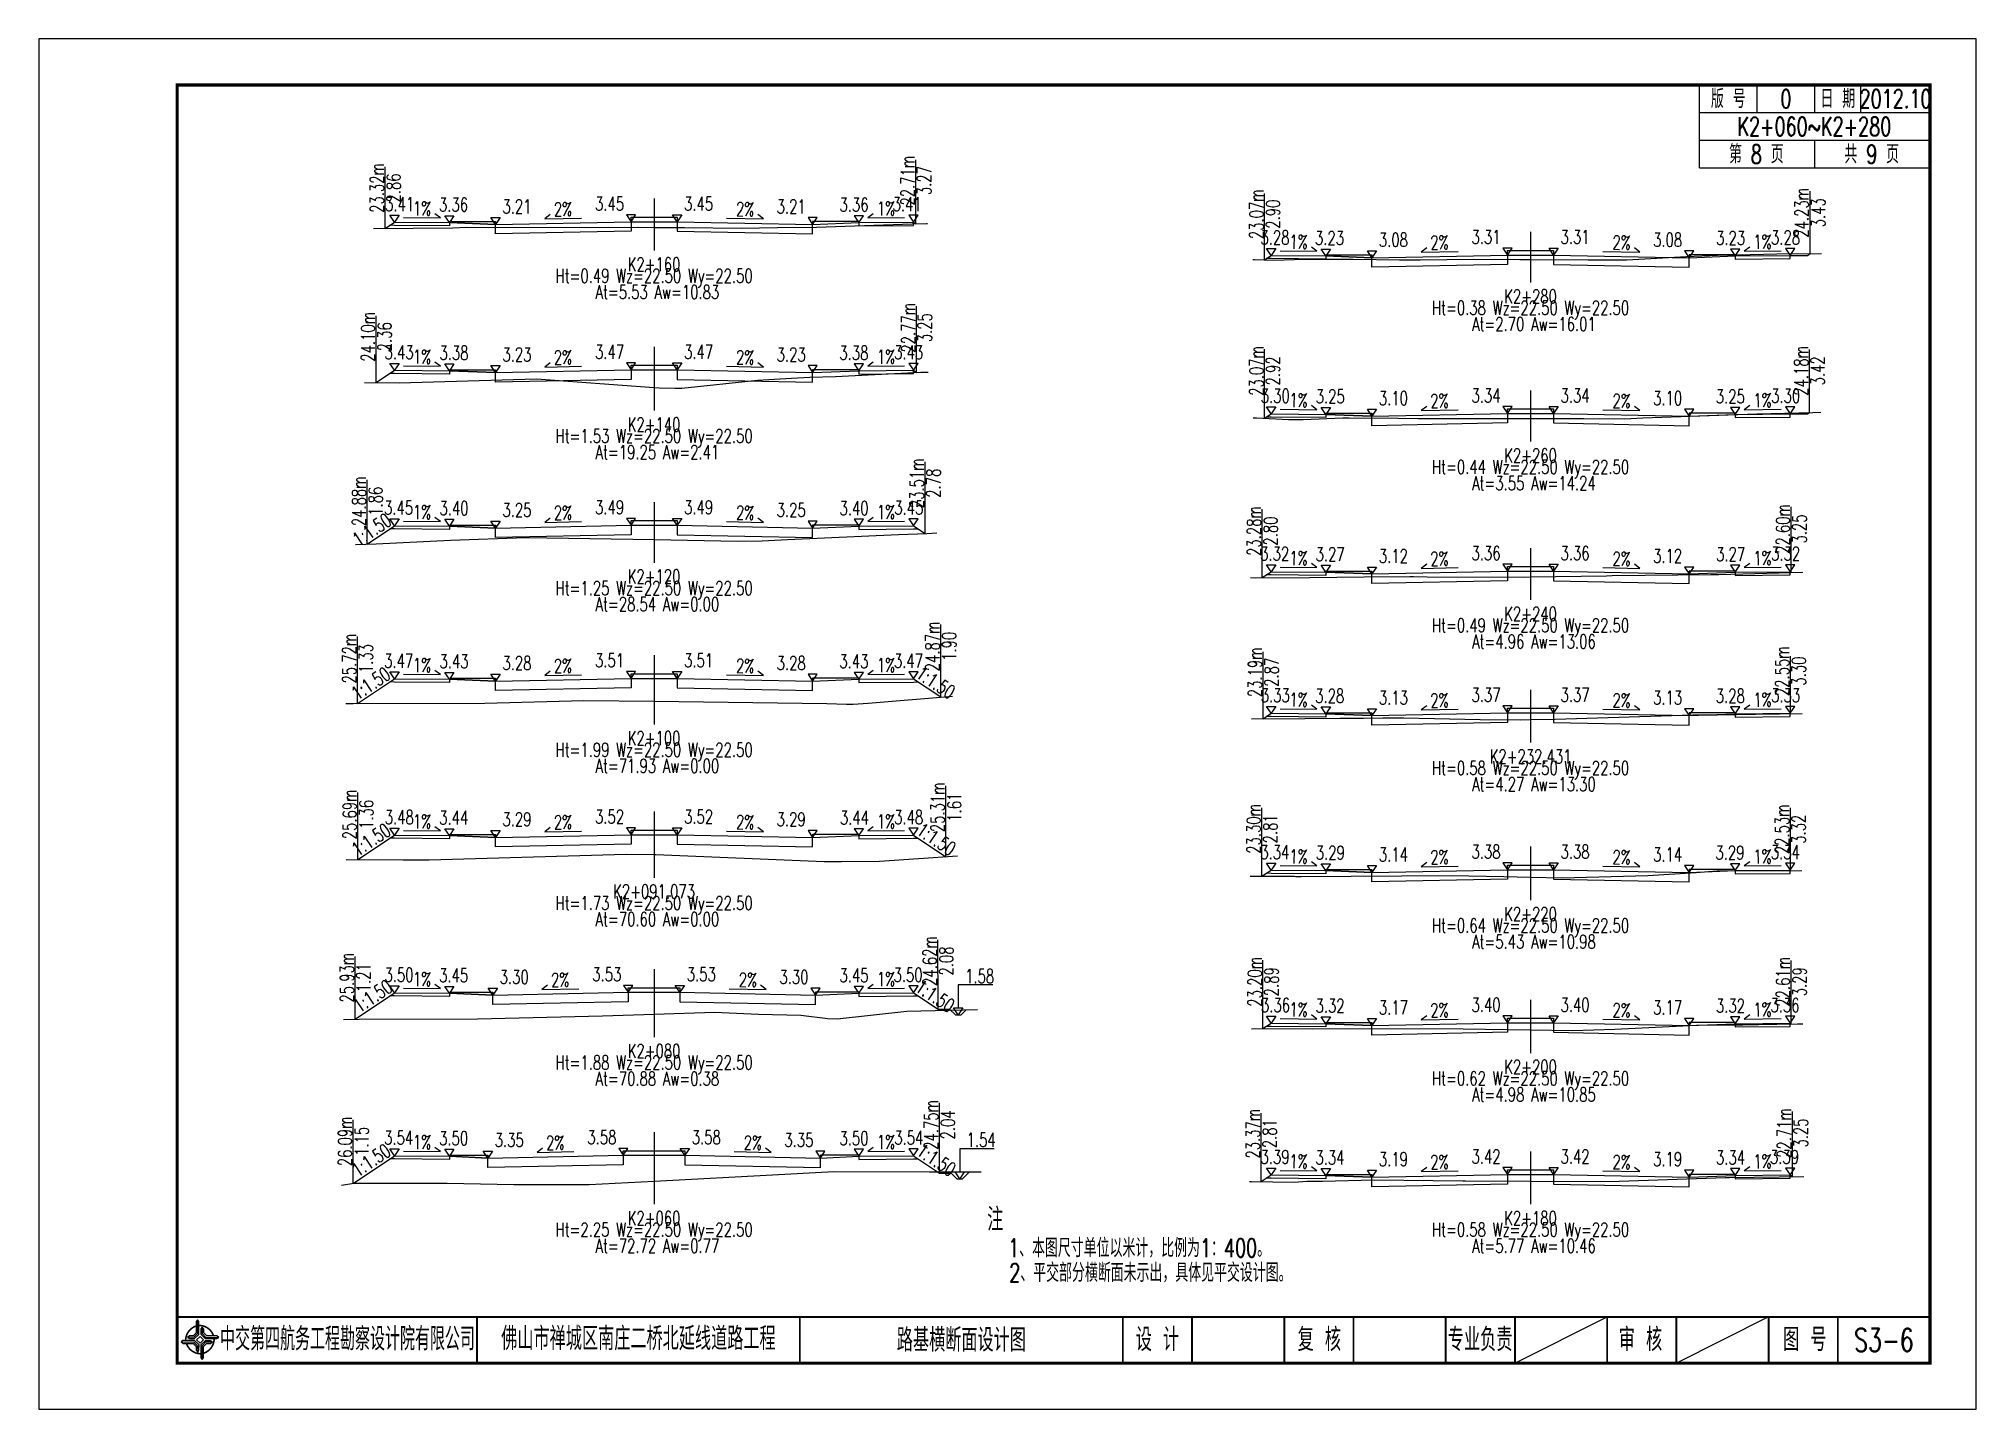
# Model space of a CAD drawing. Header units: inches. Extents: x 421 to 4881, y 2205 to 2769.
# Drawn here: x 3956.1 to 4376.1, y 2205.2 to 2502.2 of the extents above; entities that cross this region are included whole.
import ezdxf
from ezdxf.enums import TextEntityAlignment as Align

# ---------------------------------------------------------------- set-up
doc = ezdxf.new("R2010")
doc.units = ezdxf.units.IN
for name, color, linetype in [('dmx', 2, 'Continuous'), ('fengd', 3, 'Continuous'), ('lc', 3, 'Continuous'), ('shuju', 3, 'Continuous'), ('sjx', 1, 'Continuous'), ('zhix', 4, 'ByLayer'), ('右标高', 3, 'Continuous'), ('右标高1', 3, 'Continuous'), ('图框', 7, 'Continuous'), ('左标高', 3, 'Continuous'), ('左标高1', 3, 'Continuous'), ('附加板块标注A', 3, 'Continuous')]:
    doc.layers.add(name, color=color, linetype=linetype)
doc.styles.get("Standard").update_dxf_attribs({"font": 'simplex1.shx', "width": 0.7, "bigfont": 'hztxt.shx'})

msp = doc.modelspace()

# ---------------------------------------------------------------- texts
at = {"width": 0.7}
for tag, text, p in [('路基横断面设计图', '图 纸 名 称', (4156.09, 2220.15)), ('S3-6', '1S5-13', (4356.09, 2220.15))]:
    msp.add_attdef(tag, text=text, height=5, dxfattribs=at).set_placement(p, align=Align.MIDDLE_CENTER)
at = {"layer": 'shuju', "width": 0.7}
for s, rotation, p in [('23.32m', 90, (4029.42, 2469.82)), ('22.71m', 90, (4144.44, 2471.42)), ('3.27', 90, (4148.04, 2471.42)), ('2.86', 90, (4033.02, 2469.82)), ('1%', 359.4271, (4039.19, 2465.36)), ('2%', 1.1458, (4069.73, 2465.22)), ('2%', 358.8542, (4109.22, 2465.22)), ('1%', 0.5729, (4139.76, 2465.36)), ('23.07m', 90, (4220.05, 2464.14)), ('2.90', 90, (4223.65, 2464.14)), ('24.23m', 90, (4338.26, 2464.44)), ('3.43', 90, (4341.86, 2464.44)), ('1%', 359.4271, (4229.19, 2458.14)), ('2%', 1.1458, (4259.73, 2458)), ('2%', 358.8542, (4299.22, 2458)), ('1%', 0.5729, (4329.76, 2458.14)), ('22.77m', 90, (4144.59, 2439.54)), ('24.10m', 90, (4027.47, 2437.57)), ('2.36', 90, (4031.07, 2437.57)), ('3.25', 90, (4148.19, 2439.54)), ('1%', 359.4271, (4039.19, 2433.24)), ('2%', 1.1458, (4069.73, 2433.1)), ('2%', 358.8542, (4109.22, 2433.1)), ('1%', 0.5729, (4139.76, 2433.24)), ('23.07m', 90, (4220.06, 2430.18)), ('2.92', 90, (4223.66, 2430.18)), ('24.18m', 90, (4338.13, 2430.19)), ('3.42', 90, (4341.73, 2430.19)), ('1%', 359.4271, (4229.19, 2423.81)), ('2%', 1.1458, (4259.73, 2423.67)), ('2%', 358.8542, (4299.22, 2423.67)), ('1%', 0.5729, (4329.76, 2423.81)), ('23.51m', 90, (4146.45, 2405.84)), ('24.88m', 90, (4025.51, 2401.93)), ('2.78', 90, (4150.05, 2405.84)), ('1.86', 90, (4029.11, 2401.93)), ('1:1.50', 33.6901, (4028.32, 2395.76)), ('1%', 359.4271, (4039.19, 2399.57)), ('2%', 1.1458, (4069.73, 2399.43)), ('2%', 358.8542, (4109.22, 2399.43)), ('1%', 0.5729, (4139.76, 2399.57)), ('23.28m', 90, (4219.53, 2395.47)), ('2.80', 90, (4223.13, 2395.47)), ('22.60m', 90, (4334.19, 2395.93)), ('3.25', 90, (4337.79, 2395.93)), ('1%', 359.4271, (4229.19, 2389.6)), ('2%', 1.1458, (4259.73, 2389.46)), ('2%', 358.8542, (4299.22, 2389.46)), ('1%', 0.5729, (4329.76, 2389.6)), ('24.87m', 90, (4149.85, 2370.48)), ('1.90', 90, (4153.45, 2370.48)), ('25.72m', 90, (4023.42, 2367.84)), ('1.33', 90, (4027.02, 2367.84)), ('23.19m', 90, (4219.74, 2364.87)), ('22.55m', 90, (4334.04, 2365.11)), ('1:1.50', 33.6901, (4028.09, 2362.43)), ('1%', 359.4271, (4039.19, 2366.4)), ('2%', 1.1458, (4069.73, 2366.25)), ('2%', 358.8542, (4109.22, 2366.25)), ('1%', 0.5729, (4139.76, 2366.4)), ('1:1.50', 326.3099, (4150.53, 2362.65)), ('2.87', 90, (4223.34, 2364.87)), ('3.30', 90, (4337.64, 2365.11)), ('1%', 359.4271, (4229.19, 2358.91)), ('1%', 0.5729, (4329.76, 2358.91)), ('2%', 1.1458, (4259.73, 2358.77)), ('2%', 358.8542, (4299.22, 2358.77)), ('25.31m', 90, (4150.96, 2335.62)), ('25.69m', 90, (4023.49, 2334.07)), ('1.36', 90, (4027.09, 2334.07)), ('1.61', 90, (4154.56, 2335.62)), ('23.30m', 90, (4219.47, 2330.94)), ('22.53m', 90, (4334.01, 2330.85)), ('1:1.50', 33.6901, (4028.13, 2328.58)), ('1%', 359.4271, (4039.19, 2332.52)), ('2%', 1.1458, (4069.73, 2332.38)), ('2%', 358.8542, (4109.22, 2332.38)), ('1%', 0.5729, (4139.76, 2332.52)), ('1:1.50', 326.3099, (4150.67, 2328.69)), ('2.81', 90, (4223.07, 2330.94)), ('3.32', 90, (4337.61, 2330.85)), ('1%', 359.4271, (4229.19, 2324.93)), ('2%', 1.1458, (4259.73, 2324.79)), ('2%', 358.8542, (4299.22, 2324.79)), ('1%', 0.5729, (4329.76, 2324.93)), ('24.62m', 90, (4149.24, 2302.29)), ('25.93m', 90, (4022.9, 2298.69)), ('2.08', 90, (4152.84, 2302.29)), ('23.20m', 90, (4219.71, 2297.79)), ('22.61m', 90, (4334.2, 2297.79)), ('1:1.50', 33.6901, (4028.5, 2294.67)), ('1.21', 90, (4026.5, 2298.69)), ('1%', 359.4271, (4039.19, 2298.35)), ('2%', 1.1458, (4069.13, 2298.21)), ('2%', 358.8542, (4109.82, 2298.21)), ('1%', 0.5729, (4139.76, 2298.35)), ('1:1.50', 326.3099, (4150.4, 2294.7)), ('2.89', 90, (4223.31, 2297.79)), ('3.29', 90, (4337.8, 2297.79)), ('1%', 359.4271, (4229.19, 2291.76)), ('1%', 0.5729, (4329.76, 2291.76)), ('2%', 1.1458, (4259.73, 2291.62)), ('2%', 358.8542, (4299.22, 2291.62)), ('26.09m', 90, (4022.49, 2263.22)), ('24.75m', 90, (4149.55, 2266.78)), ('2.04', 90, (4153.15, 2266.78)), ('23.37m', 90, (4219.31, 2264.88)), ('22.71m', 90, (4334.45, 2265.02)), ('1.15', 90, (4026.09, 2263.22)), ('1%', 359.4271, (4039.19, 2263.04)), ('2%', 1.1458, (4068.06, 2262.9)), ('2%', 358.8542, (4110.89, 2262.9)), ('1%', 0.5729, (4139.76, 2263.04)), ('2.81', 90, (4222.91, 2264.88)), ('3.25', 90, (4338.05, 2265.02)), ('1:1.50', 33.6901, (4028.14, 2259.11)), ('1:1.50', 326.3099, (4150.67, 2259.21)), ('1%', 359.4271, (4229.19, 2258.87)), ('2%', 1.1458, (4259.73, 2258.72)), ('2%', 358.8542, (4299.22, 2258.72)), ('1%', 0.5729, (4329.76, 2258.87))]:
    msp.add_text(s, height=3, rotation=rotation, dxfattribs=at).set_placement(p, align=Align.MIDDLE)
for s, p in [('K2+160', (4089.48, 2453.27)), ('Ht=0.49 Wz=22.50 Wy=22.50', (4089.48, 2450.27)), (' At=5.53 Aw=10.83', (4089.48, 2447.27)), ('Ht=0.38 Wz=22.50 Wy=22.50', (4279.48, 2443.33)), ('K2+280', (4279.48, 2446.33)), (' At=2.70 Aw=16.01', (4279.48, 2440.33)), ('K2+140', (4089.48, 2418.57)), ('Ht=1.53 Wz=22.50 Wy=22.50', (4089.48, 2415.57)), (' At=19.25 Aw=2.41', (4089.48, 2412.57)), ('Ht=0.44 Wz=22.50 Wy=22.50', (4279.48, 2408.86)), ('K2+260', (4279.48, 2411.86)), (' At=3.55 Aw=14.24', (4279.48, 2405.86)), ('K2+120', (4089.48, 2385.61)), ('Ht=1.25 Wz=22.50 Wy=22.50', (4089.48, 2382.61)), (' At=28.54 Aw=0.00', (4089.48, 2379.61)), ('K2+240', (4279.48, 2377.53)), ('Ht=0.49 Wz=22.50 Wy=22.50', (4279.48, 2374.53)), (' At=4.96 Aw=13.06', (4279.48, 2371.53)), ('K2+100', (4089.48, 2350.57)), ('Ht=1.99 Wz=22.50 Wy=22.50', (4089.48, 2347.57)), ('K2+232.431', (4279.48, 2346.62)), (' At=71.93 Aw=0.00', (4089.48, 2344.57)), ('Ht=0.58 Wz=22.50 Wy=22.50', (4279.48, 2343.62)), (' At=4.27 Aw=13.30', (4279.48, 2340.62)), ('K2+091.073', (4089.48, 2317.35)), ('Ht=1.73 Wz=22.50 Wy=22.50', (4089.48, 2314.35)), (' At=70.60 Aw=0.00', (4089.48, 2311.35)), ('Ht=0.64 Wz=22.50 Wy=22.50', (4279.48, 2309.48)), ('K2+220', (4279.48, 2312.48)), (' At=5.43 Aw=10.98', (4279.48, 2306.48)), ('Ht=1.88 Wz=22.50 Wy=22.50', (4089.48, 2279.8)), ('K2+080', (4089.48, 2282.8)), ('K2+200', (4279.48, 2279.35)), (' At=70.88 Aw=0.38', (4089.48, 2276.8)), ('Ht=0.62 Wz=22.50 Wy=22.50', (4279.48, 2276.35)), (' At=4.98 Aw=10.85', (4279.48, 2273.35)), ('K2+060', (4089.48, 2246.58)), ('K2+180', (4279.48, 2246.58)), ('Ht=2.25 Wz=22.50 Wy=22.50', (4089.48, 2243.58)), ('Ht=0.58 Wz=22.50 Wy=22.50', (4279.48, 2243.58)), (' At=72.72 Aw=0.77', (4089.48, 2240.58)), (' At=5.77 Aw=10.46', (4279.48, 2240.58))]:
    msp.add_text(s, height=3, dxfattribs=at).set_placement(p, align=Align.MIDDLE)
for s, p in [('1.58', (4156.91, 2297.52)), ('1.54', (4157.23, 2262.04))]:
    msp.add_text(s, height=3, dxfattribs=at).set_placement(p)
at = {"layer": '右标高', "width": 0.7}
for s, p in [('3.45', (4082.98, 2464.01)), ('3.31', (4272.98, 2456.79)), ('3.47', (4082.98, 2431.9)), ('3.34', (4272.98, 2422.46)), ('3.49', (4082.98, 2398.22)), ('3.36', (4272.98, 2388.26)), ('3.51', (4082.98, 2365.05)), ('3.37', (4272.98, 2357.56)), ('3.52', (4082.98, 2331.17)), ('3.38', (4272.98, 2323.58)), ('3.53', (4082.38, 2297.01)), ('3.40', (4272.98, 2290.41)), ('3.58', (4081.31, 2261.69)), ('3.42', (4272.98, 2257.52))]:
    msp.add_text(s, height=3, dxfattribs=at).set_placement(p, align=Align.BOTTOM_RIGHT)
at = {"layer": '右标高1', "width": 0.7}
for s, p in [('3.21', (4056.6, 2463.42)), ('3.08', (4246.6, 2456.2)), ('3.23', (4056.6, 2431.31)), ('3.10', (4246.6, 2421.87)), ('3.25', (4056.6, 2397.63)), ('3.12', (4246.6, 2387.67)), ('3.28', (4056.6, 2364.46)), ('3.13', (4246.6, 2356.97)), ('3.29', (4056.6, 2330.59)), ('3.14', (4246.6, 2322.99)), ('3.30', (4056.01, 2296.42)), ('3.17', (4246.6, 2289.82)), ('3.35', (4054.93, 2261.1)), ('3.19', (4246.6, 2256.93))]:
    msp.add_text(s, height=3, dxfattribs=at).set_placement(p, align=Align.BOTTOM_LEFT)
at = {"layer": '图框'}
for s, height, width, p in [('版 号', 4, 0.7, (4322.34, 2489.15)), ('0', 4, 0.7, (4334.84, 2489.15)), ('日 期', 4, 0.7, (4346.09, 2489.15)), ('2012.10', 4, 0.7, (4358.59, 2489.15)), ('K2+060~K2+280', 4, 0.7, (4341, 2483.15)), ('第 8 页', 4, 0.7, (4328.43, 2477.15)), ('共 9 页', 4, 0.7, (4353.43, 2477.15)), ('中交第四航务工程勘察设计院有限公司', 5, 0.65, (4023.02, 2220.4)), ('佛山市禅城区南庄二桥北延线道路工程', 5, 0.7, (4086.09, 2220.47)), ('设 计', 5, 0.7, (4198.59, 2220.25)), ('复 核', 5, 0.7, (4233.69, 2220.25)), ('专业负责', 5, 0.7, (4268.54, 2220.25)), ('审 核', 5, 0.7, (4303.31, 2220.25)), ('图 号', 5, 0.7, (4338.93, 2220.25))]:
    msp.add_text(s, height=height, dxfattribs=dict(at, width=width)).set_placement(p, align=Align.MIDDLE_CENTER)
at = {"layer": '图框', "width": 0.7}
for s, height, p in [('注', 5, (4161.7, 2243.78)), ('   1、本图尺寸单位以米计，比例为1：400。', 4, (4159.95, 2238.11)), ('   2、平交部分横断面未示出，具体见平交设计图。', 4, (4160.21, 2232.75))]:
    msp.add_text(s, height=height, dxfattribs=at).set_placement(p)
at = {"layer": '左标高', "width": 0.7}
for s, p in [('3.45', (4095.98, 2464.01)), ('3.31', (4285.98, 2456.79)), ('3.47', (4095.98, 2431.9)), ('3.34', (4285.98, 2422.46)), ('3.49', (4095.98, 2398.22)), ('3.36', (4285.98, 2388.26)), ('3.51', (4095.98, 2365.05)), ('3.37', (4285.98, 2357.56)), ('3.52', (4095.98, 2331.17)), ('3.38', (4285.98, 2323.58)), ('3.53', (4096.57, 2297.01)), ('3.40', (4285.98, 2290.41)), ('3.58', (4097.65, 2261.69)), ('3.42', (4285.98, 2257.52))]:
    msp.add_text(s, height=3, dxfattribs=at).set_placement(p, align=Align.BOTTOM_LEFT)
at = {"layer": '左标高1', "width": 0.7}
for s, p in [('3.21', (4122.35, 2463.42)), ('3.08', (4312.35, 2456.2)), ('3.23', (4122.35, 2431.31)), ('3.10', (4312.35, 2421.87)), ('3.25', (4122.35, 2397.63)), ('3.12', (4312.35, 2387.67)), ('3.28', (4122.35, 2364.46)), ('3.13', (4312.35, 2356.97)), ('3.29', (4122.35, 2330.59)), ('3.14', (4312.35, 2322.99)), ('3.30', (4122.95, 2296.42)), ('3.17', (4312.35, 2289.82)), ('3.35', (4124.02, 2261.1)), ('3.19', (4312.35, 2256.93))]:
    msp.add_text(s, height=3, dxfattribs=at).set_placement(p, align=Align.BOTTOM_RIGHT)
at = {"layer": '附加板块标注A', "width": 0.7}
for s, p in [('3.41', (4031.18, 2463.92)), ('3.36', (4042.86, 2463.8)), ('3.28', (4220.93, 2456.7)), ('3.23', (4232.74, 2456.58)), ('3.43', (4031.06, 2431.8)), ('3.38', (4042.96, 2431.68)), ('3.30', (4220.99, 2422.37)), ('3.25', (4232.9, 2422.25)), ('3.45', (4030.94, 2398.13)), ('3.40', (4042.96, 2398.01)), ('3.32', (4220.87, 2388.16)), ('3.27', (4232.89, 2388.04)), ('3.47', (4030.97, 2364.95)), ('3.43', (4042.96, 2364.84)), ('3.33', (4220.98, 2357.47)), ('3.28', (4232.8, 2357.35)), ('3.48', (4031.1, 2331.08)), ('3.44', (4042.91, 2330.96)), ('3.34', (4220.89, 2323.49)), ('3.29', (4232.93, 2323.37)), ('3.50', (4031.04, 2296.91)), ('3.45', (4042.88, 2296.79)), ('3.36', (4221.04, 2290.32)), ('3.32', (4232.87, 2290.2)), ('3.54', (4030.97, 2261.6)), ('3.50', (4042.88, 2261.48)), ('3.39', (4220.94, 2257.43)), ('3.34', (4232.84, 2257.31))]:
    msp.add_text(s, height=3, dxfattribs=at).set_placement(p, align=Align.BOTTOM_LEFT)
for s, p in [('3.36', (4135.98, 2463.8)), ('3.41', (4147.49, 2463.92)), ('3.23', (4326, 2456.58)), ('3.28', (4337.9, 2456.7)), ('3.38', (4135.94, 2431.68)), ('3.43', (4147.82, 2431.8)), ('3.25', (4325.94, 2422.25)), ('3.30', (4337.93, 2422.37)), ('3.40', (4135.99, 2398.01)), ('3.45', (4147.85, 2398.13)), ('3.27', (4326, 2388.04)), ('3.32', (4337.93, 2388.16)), ('3.47', (4147.78, 2364.95)), ('3.43', (4135.94, 2364.84)), ('3.28', (4325.94, 2357.35)), ('3.33', (4337.92, 2357.47)), ('3.44', (4136.07, 2330.96)), ('3.48', (4147.83, 2331.08)), ('3.29', (4325.85, 2323.37)), ('3.34', (4337.86, 2323.49)), ('3.45', (4135.97, 2296.79)), ('3.50', (4147.69, 2296.91)), ('3.32', (4325.96, 2290.2)), ('3.36', (4337.79, 2290.32)), ('3.50', (4135.96, 2261.48)), ('3.54', (4147.85, 2261.6)), ('3.34', (4325.98, 2257.31)), ('3.39', (4337.67, 2257.43))]:
    msp.add_text(s, height=3, dxfattribs=at).set_placement(p, align=Align.BOTTOM_RIGHT)

# ---------------------------------------------------------------- blocks, each defined once
blk = doc.blocks.new('tb')
at = {"lineweight": -3}
h = blk.add_hatch(color=256, dxfattribs=at)
h.paths.add_polyline_path([(-1.23, -0.13), (-3.78, -0.14), (-4.14, -0.41), (-1.4, -0.44), (-0.56, -1.24), (-0.54, -2.62), (-0.27, -2.2), (-0.26, -1.06)])
h.paths.add_polyline_path([(0.13, -1.08), (0.14, -3.86), (0.41, -4.26), (0.44, -1.24), (1.25, -0.43), (2.66, -0.43), (2.26, -0.16), (1.07, -0.15)])
h.paths.add_polyline_path([(1.08, 0.3), (3.62, 0.3), (4.02, 0.56), (1.25, 0.57), (0.43, 1.39), (0.43, 2.8), (0.16, 2.41), (0.15, 1.24)])
h.paths.add_polyline_path([(-0.28, 1.21), (-0.28, 3.99), (-0.56, 4.39), (-0.57, 1.41), (-1.38, 0.6), (-2.74, 0.56), (-2.33, 0.3), (-1.2, 0.29)])
for p, q in [((-0.56, 4.39), (-0.57, 1.41)), ((-1.38, 0.6), (-2.74, 0.56)), ((-0.57, 1.41), (-1.38, 0.6)), ((0.43, 2.8), (0.43, 1.39)), ((0.43, 1.39), (1.25, 0.57)), ((1.25, 0.57), (4.02, 0.56)), ((-4.14, -0.41), (-1.4, -0.44)), ((-1.4, -0.44), (-0.56, -1.24)), ((-0.56, -1.24), (-0.54, -2.62)), ((0.41, -4.26), (0.44, -1.24)), ((0.44, -1.24), (1.25, -0.43)), ((1.25, -0.43), (2.66, -0.43))]:
    blk.add_line(p, q, dxfattribs=at)
at = {"lineweight": -3, "flags": 128}
for points in [[(-0.9, 3.99), (-0.9, 1.58), (-1.53, 0.91), (-2.34, 0.91), (-2.74, 0.56), (-2.33, 0.3), (-1.2, 0.29), (-0.28, 1.21), (-0.28, 3.99), (-0.56, 4.39)], [(-0.04, 0.77), (0.68, 0.04), (-0.04, -0.69), (-0.77, 0.05)], [(3.62, 0.92), (1.43, 0.92), (0.77, 1.54), (0.77, 2.38), (0.43, 2.8), (0.16, 2.41), (0.15, 1.24), (1.08, 0.3), (3.62, 0.3), (4.02, 0.56)], [(-3.73, -0.76), (-1.54, -0.76), (-0.89, -1.39), (-0.89, -2.21), (-0.54, -2.62), (-0.27, -2.2), (-0.26, -1.06), (-1.23, -0.13), (-3.78, -0.14), (-4.14, -0.41)], [(0.75, -3.85), (0.75, -1.43), (1.4, -0.78), (2.26, -0.78), (2.66, -0.43), (2.26, -0.16), (1.07, -0.15), (0.13, -1.08), (0.14, -3.86), (0.41, -4.26)]]:
    blk.add_lwpolyline(points, close=True, dxfattribs=at)
at = {"lineweight": -3, "const_width": 0.35, "flags": 128}
for points in [[(-0.9, 3.02, 0.324167), (-3.16, -0.14)], [(2.88, 0.92, 0.324403), (-0.24, 3.15)], [(0.75, -2.86, 0.325418), (3.02, 0.26)], [(-2.98, -0.76, 0.322976), (0.14, -2.98)]]:
    blk.add_lwpolyline(points, format="xyb", dxfattribs=at)
blk = doc.blocks.new('123')
blk.add_lwpolyline([(162.39, 2636.47), (162.39, 2933.47), (-257.61, 2933.47), (-257.61, 2636.47)], close=True)

# ---------------------------------------------------------------- linework, layer by layer
at = {"layer": 'dmx'}
for points in [[(4028.67, 2461.03), (4045.88, 2461.19), (4048.85, 2461.29), (4053.65, 2461.27), (4085.98, 2461.3), (4086.03, 2461.3), (4089.48, 2461.27), (4089.48, 2461.27), (4096.08, 2461.22), (4108.45, 2461.13), (4116.22, 2461.25), (4124.72, 2461.35), (4145.39, 2462.06), (4148.56, 2462.1), (4148.74, 2462.11)], [(4219.3, 2454.32), (4219.67, 2454.34), (4223.79, 2454.17), (4228.3, 2454.32), (4232.7, 2454.37), (4240.99, 2454.37), (4251.04, 2454.26), (4255.52, 2454.21), (4267.12, 2454.36), (4277.15, 2454.35), (4279.48, 2454.33), (4279.48, 2454.33), (4292, 2454.22), (4300.38, 2454.21), (4313.25, 2454.94), (4320.03, 2455.28), (4324.16, 2455.35), (4332.84, 2455.51), (4342.56, 2455.62)], [(4026.72, 2427.66), (4034.2, 2427.57), (4063.96, 2428.48), (4089.48, 2426.57), (4089.48, 2426.57), (4090.56, 2426.48), (4093.99, 2426.41), (4095.49, 2426.46), (4111.92, 2428.2), (4119.26, 2428.59), (4123.24, 2428.83), (4128.79, 2428.97), (4147.27, 2429.9), (4148.89, 2429.93)], [(4219.31, 2420.01), (4220.1, 2420.01), (4227.02, 2419.67), (4230.21, 2419.63), (4238.77, 2419.97), (4240.13, 2420.02), (4250.67, 2419.92), (4255.13, 2419.87), (4257.4, 2419.89), (4279.48, 2419.86), (4279.48, 2419.86), (4280.73, 2419.85), (4290.99, 2419.83), (4299.9, 2419.82), (4303.81, 2420), (4328.5, 2420.89), (4340.68, 2421.19), (4342.43, 2421.21)], [(4024.76, 2392.57), (4029.26, 2392.72), (4045.36, 2393.46), (4061.61, 2394.09), (4089.48, 2393.61), (4089.48, 2393.61), (4107.55, 2393.3), (4112.89, 2393.36), (4118.37, 2393.67), (4142.45, 2394.71), (4148.62, 2394.96), (4150.75, 2395.07)], [(4218.78, 2385.37), (4219.89, 2385.36), (4231.58, 2385.38), (4243.43, 2385.52), (4253.3, 2385.65), (4254.11, 2385.65), (4257.06, 2385.58), (4278.01, 2385.51), (4279.48, 2385.53), (4279.48, 2385.53), (4295.94, 2385.77), (4297.19, 2385.81), (4318.59, 2386.03), (4320.27, 2386.06), (4338.49, 2386.56)], [(4022.67, 2358.09), (4024.25, 2358.08), (4052.8, 2358.16), (4074.28, 2358.75), (4089.48, 2358.57), (4089.48, 2358.57), (4126.94, 2358.12), (4131.21, 2357.95), (4131.66, 2357.94), (4132.63, 2357.95), (4135.91, 2358.17), (4154.15, 2359.72)], [(4218.99, 2354.8), (4230.54, 2354.88), (4238.23, 2354.9), (4243.27, 2354.95), (4247.48, 2355.01), (4252, 2355.01), (4268.56, 2354.62), (4277.32, 2354.59), (4279.48, 2354.62), (4279.48, 2354.62), (4284.8, 2354.7), (4314.67, 2355.62), (4319.9, 2355.67), (4332.4, 2355.85), (4332.78, 2355.86), (4333.41, 2355.87), (4338.34, 2355.92)], [(4022.74, 2324.27), (4035.11, 2324.23), (4040.73, 2324.25), (4083.46, 2325.43), (4089.48, 2325.35), (4089.48, 2325.35), (4089.86, 2325.35), (4126.33, 2323.87), (4130.11, 2323.83), (4138.32, 2323.92), (4155.26, 2325.06)], [(4218.72, 2320.65), (4228.28, 2320.65), (4228.63, 2320.64), (4229.72, 2320.63), (4262.34, 2320.83), (4273.67, 2320.62), (4279.48, 2320.48), (4279.48, 2320.48), (4286.31, 2320.32), (4304.89, 2320.83), (4315.39, 2321.46), (4319.87, 2321.86), (4338.31, 2321.94)], [(4022.15, 2289.65), (4025.56, 2289.71), (4051.22, 2289.76), (4078.29, 2290.43), (4089.48, 2290.8), (4089.48, 2290.8), (4102.56, 2291.22), (4112.13, 2290.79), (4121.31, 2290.54), (4127.13, 2289.85), (4129.17, 2289.76), (4144.25, 2291.39), (4159.62, 2291.77)], [(4218.96, 2287.62), (4222.49, 2287.65), (4232.28, 2287.61), (4235.95, 2287.63), (4264.84, 2287.57), (4279.48, 2287.35), (4279.48, 2287.35), (4288.63, 2287.22), (4297.74, 2287.49), (4315.46, 2288.41), (4322.88, 2288.46), (4325.52, 2288.45), (4332.39, 2288.57), (4332.82, 2288.57), (4332.86, 2288.57), (4337.32, 2288.66), (4338.5, 2288.68)], [(4021.74, 2253.72), (4024.36, 2254.13), (4044.64, 2254.17), (4059.1, 2253.83), (4075.42, 2253.83), (4089.48, 2254.58), (4089.48, 2254.58), (4115.13, 2255.95), (4128.45, 2256.68), (4149.2, 2256.62), (4160.36, 2256.6)], [(4218.56, 2254.52), (4218.99, 2254.51), (4228.2, 2254.38), (4231.08, 2254.59), (4234.34, 2254.61), (4245.55, 2254.84), (4264.77, 2254.65), (4264.86, 2254.65), (4265.02, 2254.65), (4265.14, 2254.65), (4265.41, 2254.64), (4279.48, 2254.58), (4279.48, 2254.58), (4296.62, 2254.5), (4321.77, 2255.38), (4322.29, 2255.39), (4322.58, 2255.4), (4338.75, 2255.61)]]:
    msp.add_lwpolyline(points, dxfattribs=at)
at = {"layer": 'fengd'}
for points in [[(4045.1, 2462.3), (4045.1, 2462.55), (4055.1, 2462.55), (4055.1, 2461.92)], [(4084.48, 2462.51), (4084.48, 2463.51), (4089.48, 2463.51), (4089.48, 2463.51), (4094.48, 2463.51), (4094.48, 2462.51)], [(4133.85, 2462.3), (4133.85, 2462.55), (4123.85, 2462.55), (4123.85, 2461.92)], [(4235.1, 2455.08), (4235.1, 2455.33), (4245.1, 2455.33), (4245.1, 2454.7)], [(4274.48, 2455.29), (4274.48, 2456.29), (4279.48, 2456.29), (4279.48, 2456.29), (4284.48, 2456.29), (4284.48, 2455.29)], [(4323.85, 2455.08), (4323.85, 2455.33), (4313.85, 2455.33), (4313.85, 2454.7)], [(4045.1, 2430.18), (4045.1, 2430.43), (4055.1, 2430.43), (4055.1, 2429.81)], [(4084.48, 2430.4), (4084.48, 2431.4), (4089.48, 2431.4), (4089.48, 2431.4), (4094.48, 2431.4), (4094.48, 2430.4)], [(4133.85, 2430.18), (4133.85, 2430.43), (4123.85, 2430.43), (4123.85, 2429.81)], [(4235.1, 2420.75), (4235.1, 2421), (4245.1, 2421), (4245.1, 2420.37)], [(4274.48, 2420.96), (4274.48, 2421.96), (4279.48, 2421.96), (4279.48, 2421.96), (4284.48, 2421.96), (4284.48, 2420.96)], [(4323.85, 2420.75), (4323.85, 2421), (4313.85, 2421), (4313.85, 2420.37)], [(4045.1, 2396.51), (4045.1, 2396.76), (4055.1, 2396.76), (4055.1, 2396.13)], [(4084.48, 2396.72), (4084.48, 2397.72), (4089.48, 2397.72), (4089.48, 2397.72), (4094.48, 2397.72), (4094.48, 2396.72)], [(4133.85, 2396.51), (4133.85, 2396.76), (4123.85, 2396.76), (4123.85, 2396.13)], [(4235.1, 2386.54), (4235.1, 2386.79), (4245.1, 2386.79), (4245.1, 2386.17)], [(4274.48, 2386.76), (4274.48, 2387.76), (4279.48, 2387.76), (4279.48, 2387.76), (4284.48, 2387.76), (4284.48, 2386.76)], [(4323.85, 2386.54), (4323.85, 2386.79), (4313.85, 2386.79), (4313.85, 2386.17)], [(4045.1, 2363.34), (4045.1, 2363.59), (4055.1, 2363.59), (4055.1, 2362.96)], [(4084.48, 2363.55), (4084.48, 2364.55), (4089.48, 2364.55), (4089.48, 2364.55), (4094.48, 2364.55), (4094.48, 2363.55)], [(4133.85, 2363.34), (4133.85, 2363.59), (4123.85, 2363.59), (4123.85, 2362.96)], [(4274.48, 2356.06), (4274.48, 2357.06), (4279.48, 2357.06), (4279.48, 2357.06), (4284.48, 2357.06), (4284.48, 2356.06)], [(4235.1, 2355.85), (4235.1, 2356.1), (4245.1, 2356.1), (4245.1, 2355.47)], [(4323.85, 2355.85), (4323.85, 2356.1), (4313.85, 2356.1), (4313.85, 2355.47)], [(4045.1, 2329.46), (4045.1, 2329.71), (4055.1, 2329.71), (4055.1, 2329.09)], [(4084.48, 2329.67), (4084.48, 2330.67), (4089.48, 2330.67), (4089.48, 2330.67), (4094.48, 2330.67), (4094.48, 2329.67)], [(4133.85, 2329.46), (4133.85, 2329.71), (4123.85, 2329.71), (4123.85, 2329.09)], [(4274.48, 2322.08), (4274.48, 2323.08), (4279.48, 2323.08), (4279.48, 2323.08), (4284.48, 2323.08), (4284.48, 2322.08)], [(4235.1, 2321.87), (4235.1, 2322.12), (4245.1, 2322.12), (4245.1, 2321.49)], [(4323.85, 2321.87), (4323.85, 2322.12), (4313.85, 2322.12), (4313.85, 2321.49)], [(4045.1, 2295.29), (4045.1, 2295.54), (4054.51, 2295.54), (4054.51, 2294.92)], [(4083.88, 2295.51), (4083.88, 2296.51), (4089.48, 2296.51), (4089.48, 2296.51), (4095.07, 2296.51), (4095.07, 2295.51)], [(4133.85, 2295.29), (4133.85, 2295.54), (4124.45, 2295.54), (4124.45, 2294.92)], [(4274.48, 2288.91), (4274.48, 2289.91), (4279.48, 2289.91), (4279.48, 2289.91), (4284.48, 2289.91), (4284.48, 2288.91)], [(4235.1, 2288.7), (4235.1, 2288.95), (4245.1, 2288.95), (4245.1, 2288.32)], [(4323.85, 2288.7), (4323.85, 2288.95), (4313.85, 2288.95), (4313.85, 2288.32)], [(4045.1, 2259.98), (4045.1, 2260.23), (4053.43, 2260.23), (4053.43, 2259.6)], [(4082.81, 2260.19), (4082.81, 2261.19), (4089.48, 2261.19), (4089.48, 2261.19), (4096.15, 2261.19), (4096.15, 2260.19)], [(4133.85, 2259.98), (4133.85, 2260.23), (4125.52, 2260.23), (4125.52, 2259.6)], [(4235.1, 2255.81), (4235.1, 2256.06), (4245.1, 2256.06), (4245.1, 2255.43)], [(4274.48, 2256.02), (4274.48, 2257.02), (4279.48, 2257.02), (4279.48, 2257.02), (4284.48, 2257.02), (4284.48, 2256.02)], [(4323.85, 2255.81), (4323.85, 2256.06), (4313.85, 2256.06), (4313.85, 2255.43)]]:
    msp.add_lwpolyline(points, dxfattribs=at)
at = {"layer": 'lc'}
for points in [[(4084.48, 2462.51), (4084.48, 2460.44), (4055.1, 2459.85), (4055.1, 2461.92), (4045.1, 2462.3), (4045.1, 2461.6), (4033.23, 2461.72), (4032.19, 2461.73)], [(4094.48, 2462.51), (4094.48, 2460.44), (4123.85, 2459.85), (4123.85, 2461.92), (4133.85, 2462.3), (4133.85, 2461.6), (4145.73, 2461.72), (4145.73, 2462.42)], [(4274.48, 2455.29), (4274.48, 2453.22), (4245.1, 2452.63), (4245.1, 2454.7), (4235.1, 2455.08), (4235.1, 2454.38), (4223.23, 2454.5), (4222.19, 2454.51)], [(4284.48, 2455.29), (4284.48, 2453.22), (4313.85, 2452.63), (4313.85, 2454.7), (4323.85, 2455.08), (4323.85, 2454.38), (4335.73, 2454.5), (4335.73, 2455.2)], [(4084.48, 2430.4), (4084.48, 2428.32), (4055.1, 2427.73), (4055.1, 2429.81), (4045.1, 2430.18), (4045.1, 2429.48), (4033.23, 2429.6), (4032.19, 2429.61)], [(4094.48, 2430.4), (4094.48, 2428.32), (4123.85, 2427.73), (4123.85, 2429.81), (4133.85, 2430.18), (4133.85, 2429.48), (4145.73, 2429.6), (4145.73, 2430.3)], [(4274.48, 2420.96), (4274.48, 2418.89), (4245.1, 2418.3), (4245.1, 2420.37), (4235.1, 2420.75), (4235.1, 2420.05), (4223.23, 2420.17), (4222.19, 2420.18)], [(4284.48, 2420.96), (4284.48, 2418.89), (4313.85, 2418.3), (4313.85, 2420.37), (4323.85, 2420.75), (4323.85, 2420.05), (4335.73, 2420.17), (4335.73, 2420.87)], [(4084.48, 2396.72), (4084.48, 2394.65), (4055.1, 2394.06), (4055.1, 2396.13), (4045.1, 2396.51), (4045.1, 2395.81), (4033.23, 2395.93), (4032.19, 2395.94)], [(4094.48, 2396.72), (4094.48, 2394.65), (4123.85, 2394.06), (4123.85, 2396.13), (4133.85, 2396.51), (4133.85, 2395.81), (4145.73, 2395.93), (4146.76, 2395.94)], [(4274.48, 2386.76), (4274.48, 2384.68), (4245.1, 2384.09), (4245.1, 2386.17), (4235.1, 2386.54), (4235.1, 2385.84), (4223.23, 2385.96), (4222.19, 2385.97)], [(4284.48, 2386.76), (4284.48, 2384.68), (4313.85, 2384.09), (4313.85, 2386.17), (4323.85, 2386.54), (4323.85, 2385.84), (4335.73, 2385.96), (4335.73, 2386.66)], [(4084.48, 2363.55), (4084.48, 2361.47), (4055.1, 2360.89), (4055.1, 2362.96), (4045.1, 2363.34), (4045.1, 2362.64), (4033.23, 2362.75), (4032.19, 2362.77)], [(4094.48, 2363.55), (4094.48, 2361.47), (4123.85, 2360.89), (4123.85, 2362.96), (4133.85, 2363.34), (4133.85, 2362.64), (4145.73, 2362.75), (4146.76, 2362.77)], [(4274.48, 2356.06), (4274.48, 2353.99), (4245.1, 2353.4), (4245.1, 2355.47), (4235.1, 2355.85), (4235.1, 2355.15), (4223.23, 2355.27), (4222.19, 2355.28)], [(4284.48, 2356.06), (4284.48, 2353.99), (4313.85, 2353.4), (4313.85, 2355.47), (4323.85, 2355.85), (4323.85, 2355.15), (4335.73, 2355.27), (4335.73, 2355.97)], [(4084.48, 2329.67), (4084.48, 2327.6), (4055.1, 2327.01), (4055.1, 2329.09), (4045.1, 2329.46), (4045.1, 2328.76), (4033.23, 2328.88), (4032.19, 2328.89)], [(4094.48, 2329.67), (4094.48, 2327.6), (4123.85, 2327.01), (4123.85, 2329.09), (4133.85, 2329.46), (4133.85, 2328.76), (4145.73, 2328.88), (4146.76, 2328.89)], [(4274.48, 2322.08), (4274.48, 2320.01), (4245.1, 2319.42), (4245.1, 2321.49), (4235.1, 2321.87), (4235.1, 2321.17), (4223.23, 2321.29), (4222.19, 2321.3)], [(4284.48, 2322.08), (4284.48, 2320.01), (4313.85, 2319.42), (4313.85, 2321.49), (4323.85, 2321.87), (4323.85, 2321.17), (4335.73, 2321.29), (4335.73, 2321.99)], [(4083.88, 2295.51), (4083.88, 2293.43), (4054.51, 2292.84), (4054.51, 2294.92), (4045.1, 2295.29), (4045.1, 2294.59), (4033.23, 2294.71), (4032.19, 2294.72)], [(4095.07, 2295.51), (4095.07, 2293.43), (4124.45, 2292.84), (4124.45, 2294.92), (4133.85, 2295.29), (4133.85, 2294.59), (4145.73, 2294.71), (4146.76, 2294.72)], [(4274.48, 2288.91), (4274.48, 2286.84), (4245.1, 2286.25), (4245.1, 2288.32), (4235.1, 2288.7), (4235.1, 2288), (4223.23, 2288.12), (4222.19, 2288.13)], [(4284.48, 2288.91), (4284.48, 2286.84), (4313.85, 2286.25), (4313.85, 2288.32), (4323.85, 2288.7), (4323.85, 2288), (4335.73, 2288.12), (4335.73, 2288.82)], [(4082.81, 2260.19), (4082.81, 2258.12), (4053.43, 2257.53), (4053.43, 2259.6), (4045.1, 2259.98), (4045.1, 2259.28), (4033.23, 2259.4), (4032.19, 2259.41)], [(4096.15, 2260.19), (4096.15, 2258.12), (4125.52, 2257.53), (4125.52, 2259.6), (4133.85, 2259.98), (4133.85, 2259.28), (4145.73, 2259.4), (4146.76, 2259.41)], [(4274.48, 2256.02), (4274.48, 2253.94), (4245.1, 2253.36), (4245.1, 2255.43), (4235.1, 2255.81), (4235.1, 2255.11), (4223.23, 2255.23), (4222.19, 2255.24)], [(4284.48, 2256.02), (4284.48, 2253.94), (4313.85, 2253.36), (4313.85, 2255.43), (4323.85, 2255.81), (4323.85, 2255.11), (4335.73, 2255.23), (4335.73, 2255.93)]]:
    msp.add_lwpolyline(points, dxfattribs=at)
at = {"layer": 'shuju'}
for p, q in [((4031.17, 2461.05), (4031.17, 2474.39)), ((4146.24, 2462.07), (4146.24, 2475.93)), ((4221.8, 2454.25), (4221.8, 2468.6)), ((4340.06, 2455.59), (4340.06, 2469.1)), ((4029.22, 2427.63), (4029.22, 2442.09)), ((4146.39, 2429.86), (4146.39, 2444.2)), ((4221.81, 2419.92), (4221.81, 2434.89)), ((4339.93, 2421.17), (4339.93, 2434.79)), ((4148.25, 2394.94), (4148.25, 2410.5)), ((4027.26, 2392.65), (4027.26, 2406.6)), ((4221.28, 2385.37), (4221.28, 2400.18)), ((4335.99, 2386.49), (4335.99, 2400.7)), ((4151.65, 2359.51), (4151.65, 2375.21)), ((4025.17, 2358.08), (4025.17, 2372.65)), ((4221.49, 2354.81), (4221.49, 2369.27)), ((4335.84, 2355.89), (4335.84, 2368.39)), ((4152.76, 2324.89), (4152.76, 2340.23)), ((4025.24, 2324.26), (4025.24, 2338.8)), ((4221.22, 2320.65), (4221.22, 2335.52)), ((4335.81, 2321.93), (4335.81, 2335.5)), ((4151.04, 2291.87), (4151.02, 2306.9)), ((4024.65, 2289.69), (4024.65, 2303.26)), ((4221.46, 2287.64), (4221.46, 2302.46)), ((4336, 2288.63), (4336, 2302.39)), ((4151.35, 2256.35), (4151.35, 2271.57)), ((4221.06, 2254.48), (4221.06, 2269.35)), ((4336.25, 2255.58), (4336.25, 2269.65)), ((4024.24, 2254.11), (4024.24, 2267.85))]:
    msp.add_line(p, q, dxfattribs=at)
for points in [[(4035.17, 2463.4), (4043.17, 2463.32), (4041.97, 2464.21)], [(4066.96, 2464.04), (4065.77, 2463.14), (4073.77, 2463.3)], [(4105.18, 2463.3), (4113.18, 2463.14), (4111.99, 2464.04)], [(4136.98, 2464.21), (4135.78, 2463.32), (4143.78, 2463.4)], [(4225.17, 2456.18), (4233.17, 2456.1), (4231.97, 2456.99)], [(4256.96, 2456.82), (4255.77, 2455.92), (4263.77, 2456.08)], [(4295.18, 2456.08), (4303.18, 2455.92), (4301.99, 2456.82)], [(4326.98, 2456.99), (4325.78, 2456.1), (4333.78, 2456.18)], [(4035.17, 2431.28), (4043.17, 2431.2), (4041.97, 2432.1)], [(4066.96, 2431.93), (4065.77, 2431.02), (4073.77, 2431.18)], [(4105.18, 2431.18), (4113.18, 2431.02), (4111.99, 2431.93)], [(4136.98, 2432.1), (4135.78, 2431.2), (4143.78, 2431.28)], [(4225.17, 2421.85), (4233.17, 2421.77), (4231.97, 2422.66)], [(4256.96, 2422.49), (4255.77, 2421.59), (4263.77, 2421.75)], [(4295.18, 2421.75), (4303.18, 2421.59), (4301.99, 2422.49)], [(4326.98, 2422.66), (4325.78, 2421.77), (4333.78, 2421.85)], [(4035.17, 2397.61), (4043.17, 2397.53), (4041.97, 2398.42)], [(4066.96, 2398.25), (4065.77, 2397.35), (4073.77, 2397.51)], [(4105.18, 2397.51), (4113.18, 2397.35), (4111.99, 2398.25)], [(4136.98, 2398.42), (4135.78, 2397.53), (4143.78, 2397.61)], [(4225.17, 2387.64), (4233.17, 2387.56), (4231.97, 2388.46)], [(4256.96, 2388.29), (4255.77, 2387.38), (4263.77, 2387.54)], [(4295.18, 2387.54), (4303.18, 2387.38), (4301.99, 2388.29)], [(4326.98, 2388.46), (4325.78, 2387.56), (4333.78, 2387.64)], [(4035.17, 2364.44), (4043.17, 2364.36), (4041.97, 2365.25)], [(4066.96, 2365.08), (4065.77, 2364.17), (4073.77, 2364.33)], [(4105.18, 2364.33), (4113.18, 2364.17), (4111.99, 2365.08)], [(4136.98, 2365.25), (4135.78, 2364.36), (4143.78, 2364.44)], [(4225.17, 2356.95), (4233.17, 2356.87), (4231.97, 2357.76)], [(4256.96, 2357.59), (4255.77, 2356.69), (4263.77, 2356.85)], [(4295.18, 2356.85), (4303.18, 2356.69), (4301.99, 2357.59)], [(4326.98, 2357.76), (4325.78, 2356.87), (4333.78, 2356.95)], [(4035.17, 2330.56), (4043.17, 2330.48), (4041.97, 2331.37)], [(4066.96, 2331.21), (4065.77, 2330.3), (4073.77, 2330.46)], [(4105.18, 2330.46), (4113.18, 2330.3), (4111.99, 2331.21)], [(4136.98, 2331.37), (4135.78, 2330.48), (4143.78, 2330.56)], [(4225.17, 2322.97), (4233.17, 2322.89), (4231.97, 2323.78)], [(4256.96, 2323.61), (4255.77, 2322.71), (4263.77, 2322.87)], [(4295.18, 2322.87), (4303.18, 2322.71), (4301.99, 2323.61)], [(4326.98, 2323.78), (4325.78, 2322.89), (4333.78, 2322.97)], [(4035.17, 2296.39), (4043.17, 2296.31), (4041.97, 2297.21)], [(4066.37, 2297.04), (4065.17, 2296.13), (4073.17, 2296.29)], [(4105.78, 2296.29), (4113.78, 2296.13), (4112.58, 2297.04)], [(4136.98, 2297.21), (4135.78, 2296.31), (4143.78, 2296.39)], [(4162.91, 2297.12), (4155.41, 2297.12), (4155.41, 2292.12)], [(4225.17, 2289.8), (4233.17, 2289.72), (4231.97, 2290.61)], [(4256.96, 2290.44), (4255.77, 2289.54), (4263.77, 2289.7)], [(4295.18, 2289.7), (4303.18, 2289.54), (4301.99, 2290.44)], [(4326.98, 2290.61), (4325.78, 2289.72), (4333.78, 2289.8)], [(4035.17, 2261.08), (4043.17, 2261), (4041.97, 2261.89)], [(4065.3, 2261.72), (4064.1, 2260.82), (4072.1, 2260.98)], [(4106.85, 2260.98), (4114.85, 2260.82), (4113.66, 2261.72)], [(4136.98, 2261.89), (4135.78, 2261), (4143.78, 2261.08)], [(4163.23, 2261.6), (4155.73, 2261.6), (4155.73, 2256.6)], [(4225.17, 2256.91), (4233.17, 2256.83), (4231.97, 2257.72)], [(4256.96, 2257.55), (4255.77, 2256.65), (4263.77, 2256.81)], [(4295.18, 2256.81), (4303.18, 2256.65), (4301.99, 2257.55)], [(4326.98, 2257.72), (4325.78, 2256.83), (4333.78, 2256.91)]]:
    msp.add_lwpolyline(points, dxfattribs=at)
for points in [[(4154.41, 2292.12), (4156.41, 2292.12), (4155.41, 2290.62)], [(4154.73, 2256.6), (4156.73, 2256.6), (4155.73, 2255.1)]]:
    msp.add_lwpolyline(points, close=True, dxfattribs=at)
at = {"layer": 'sjx'}
for points in [[(4031.17, 2461.05), (4033.23, 2462.42), (4033.23, 2462.42), (4045.1, 2462.3), (4055.1, 2461.92), (4055.1, 2461.92), (4055.1, 2461.92), (4084.48, 2462.51), (4089.48, 2462.51), (4094.48, 2462.51), (4123.85, 2461.92), (4123.85, 2461.92), (4123.85, 2461.92), (4133.85, 2462.3), (4145.73, 2462.42), (4145.73, 2462.42), (4146.24, 2462.07)], [(4221.8, 2454.25), (4223.23, 2455.2), (4223.23, 2455.2), (4235.1, 2455.08), (4245.1, 2454.7), (4245.1, 2454.7), (4245.1, 2454.7), (4274.48, 2455.29), (4279.48, 2455.29), (4284.48, 2455.29), (4313.85, 2454.7), (4313.85, 2454.7), (4313.85, 2454.7), (4323.85, 2455.08), (4335.73, 2455.2), (4335.73, 2455.2), (4339.48, 2455.2), (4340.06, 2455.59)], [(4029.22, 2427.63), (4033.23, 2430.3), (4033.23, 2430.3), (4045.1, 2430.18), (4055.1, 2429.81), (4055.1, 2429.81), (4055.1, 2429.81), (4084.48, 2430.4), (4089.48, 2430.4), (4094.48, 2430.4), (4123.85, 2429.81), (4123.85, 2429.81), (4123.85, 2429.81), (4133.85, 2430.18), (4145.73, 2430.3), (4145.73, 2430.3), (4146.39, 2429.86)], [(4221.81, 2419.92), (4223.23, 2420.87), (4223.23, 2420.87), (4235.1, 2420.75), (4245.1, 2420.37), (4245.1, 2420.37), (4245.1, 2420.37), (4274.48, 2420.96), (4279.48, 2420.96), (4284.48, 2420.96), (4313.85, 2420.37), (4313.85, 2420.37), (4313.85, 2420.37), (4323.85, 2420.75), (4335.73, 2420.87), (4335.73, 2420.87), (4339.48, 2420.87), (4339.93, 2421.17)], [(4027.26, 2392.65), (4033.23, 2396.63), (4033.23, 2396.63), (4045.1, 2396.51), (4055.1, 2396.13), (4055.1, 2396.13), (4055.1, 2396.13), (4084.48, 2396.72), (4089.48, 2396.72), (4094.48, 2396.72), (4123.85, 2396.13), (4123.85, 2396.13), (4123.85, 2396.13), (4133.85, 2396.51), (4145.73, 2396.63), (4145.73, 2396.63), (4148.25, 2394.94)], [(4221.28, 2385.37), (4223.23, 2386.66), (4223.23, 2386.66), (4235.1, 2386.54), (4245.1, 2386.17), (4245.1, 2386.17), (4245.1, 2386.17), (4274.48, 2386.76), (4279.48, 2386.76), (4284.48, 2386.76), (4313.85, 2386.17), (4313.85, 2386.17), (4313.85, 2386.17), (4323.85, 2386.54), (4335.73, 2386.66), (4335.73, 2386.66), (4335.99, 2386.49)], [(4025.17, 2358.08), (4033.23, 2363.45), (4033.23, 2363.45), (4045.1, 2363.34), (4055.1, 2362.96), (4055.1, 2362.96), (4055.1, 2362.96), (4084.48, 2363.55), (4089.48, 2363.55), (4094.48, 2363.55), (4123.85, 2362.96), (4123.85, 2362.96), (4123.85, 2362.96), (4133.85, 2363.34), (4145.73, 2363.45), (4145.73, 2363.45), (4151.65, 2359.51)], [(4221.49, 2354.81), (4223.23, 2355.97), (4223.23, 2355.97), (4235.1, 2355.85), (4245.1, 2355.47), (4245.1, 2355.47), (4245.1, 2355.47), (4274.48, 2356.06), (4279.48, 2356.06), (4284.48, 2356.06), (4313.85, 2355.47), (4313.85, 2355.47), (4313.85, 2355.47), (4323.85, 2355.85), (4335.73, 2355.97), (4335.73, 2355.97), (4335.84, 2355.89)], [(4025.24, 2324.26), (4033.23, 2329.58), (4033.23, 2329.58), (4045.1, 2329.46), (4055.1, 2329.09), (4055.1, 2329.09), (4055.1, 2329.09), (4084.48, 2329.67), (4089.48, 2329.67), (4094.48, 2329.67), (4123.85, 2329.09), (4123.85, 2329.09), (4123.85, 2329.09), (4133.85, 2329.46), (4145.73, 2329.58), (4145.73, 2329.58), (4152.76, 2324.89)], [(4221.22, 2320.65), (4223.23, 2321.99), (4223.23, 2321.99), (4235.1, 2321.87), (4245.1, 2321.49), (4245.1, 2321.49), (4245.1, 2321.49), (4274.48, 2322.08), (4279.48, 2322.08), (4284.48, 2322.08), (4313.85, 2321.49), (4313.85, 2321.49), (4313.85, 2321.49), (4323.85, 2321.87), (4335.73, 2321.99), (4335.73, 2321.99), (4335.81, 2321.93)], [(4024.65, 2289.69), (4033.23, 2295.41), (4033.23, 2295.41), (4045.1, 2295.29), (4054.51, 2294.92), (4054.51, 2294.92), (4054.51, 2294.92), (4083.88, 2295.51), (4089.48, 2295.51), (4095.07, 2295.51), (4124.45, 2294.92), (4124.45, 2294.92), (4124.45, 2294.92), (4133.85, 2295.29), (4145.73, 2295.41), (4145.73, 2295.41), (4151.04, 2291.87), (4151.04, 2291.87), (4153.54, 2291.87), (4154.79, 2290.62), (4156.04, 2290.62), (4157.12, 2291.71)], [(4221.46, 2287.64), (4223.23, 2288.82), (4223.23, 2288.82), (4235.1, 2288.7), (4245.1, 2288.32), (4245.1, 2288.32), (4245.1, 2288.32), (4274.48, 2288.91), (4279.48, 2288.91), (4284.48, 2288.91), (4313.85, 2288.32), (4313.85, 2288.32), (4313.85, 2288.32), (4323.85, 2288.7), (4335.73, 2288.82), (4335.73, 2288.82), (4336, 2288.63)], [(4024.24, 2254.11), (4033.23, 2260.1), (4033.23, 2260.1), (4045.1, 2259.98), (4053.43, 2259.6), (4053.43, 2259.6), (4053.43, 2259.6), (4082.81, 2260.19), (4089.48, 2260.19), (4096.15, 2260.19), (4125.52, 2259.6), (4125.52, 2259.6), (4125.52, 2259.6), (4133.85, 2259.98), (4145.73, 2260.1), (4145.73, 2260.1), (4151.35, 2256.35), (4151.35, 2256.35), (4153.85, 2256.35), (4155.1, 2255.1), (4156.35, 2255.1), (4157.86, 2256.6)], [(4221.06, 2254.48), (4223.23, 2255.93), (4223.23, 2255.93), (4235.1, 2255.81), (4245.1, 2255.43), (4245.1, 2255.43), (4245.1, 2255.43), (4274.48, 2256.02), (4279.48, 2256.02), (4284.48, 2256.02), (4313.85, 2255.43), (4313.85, 2255.43), (4313.85, 2255.43), (4323.85, 2255.81), (4335.73, 2255.93), (4335.73, 2255.93), (4336.25, 2255.58)]]:
    msp.add_lwpolyline(points, dxfattribs=at)
at = {"layer": 'zhix'}
for p, q in [((4089.48, 2467.51), (4089.48, 2456.27)), ((4279.48, 2460.29), (4279.48, 2449.33)), ((4089.48, 2435.4), (4089.48, 2421.57)), ((4279.48, 2425.96), (4279.48, 2414.86)), ((4089.48, 2401.72), (4089.48, 2388.61)), ((4279.48, 2391.76), (4279.48, 2380.53)), ((4089.48, 2368.55), (4089.48, 2353.57)), ((4279.48, 2361.06), (4279.48, 2349.62)), ((4089.48, 2334.67), (4089.48, 2320.35)), ((4279.48, 2327.08), (4279.48, 2315.48)), ((4089.48, 2300.5), (4089.48, 2285.8)), ((4279.48, 2293.91), (4279.48, 2282.35)), ((4089.48, 2265.17), (4089.48, 2249.58)), ((4279.48, 2261.02), (4279.48, 2249.58))]:
    msp.add_line(p, q, dxfattribs=at)
at = {"layer": '右标高'}
for points in [[(4085.48, 2464.01), (4083.48, 2464.01), (4084.48, 2462.51)], [(4275.48, 2456.79), (4273.48, 2456.79), (4274.48, 2455.29)], [(4085.48, 2431.9), (4083.48, 2431.9), (4084.48, 2430.4)], [(4275.48, 2422.46), (4273.48, 2422.46), (4274.48, 2420.96)], [(4085.48, 2398.22), (4083.48, 2398.22), (4084.48, 2396.72)], [(4275.48, 2388.26), (4273.48, 2388.26), (4274.48, 2386.76)], [(4085.48, 2365.05), (4083.48, 2365.05), (4084.48, 2363.55)], [(4275.48, 2357.56), (4273.48, 2357.56), (4274.48, 2356.06)], [(4085.48, 2331.17), (4083.48, 2331.17), (4084.48, 2329.67)], [(4275.48, 2323.58), (4273.48, 2323.58), (4274.48, 2322.08)], [(4084.88, 2297.01), (4082.88, 2297.01), (4083.88, 2295.51)], [(4275.48, 2290.41), (4273.48, 2290.41), (4274.48, 2288.91)], [(4083.81, 2261.69), (4081.81, 2261.69), (4082.81, 2260.19)], [(4275.48, 2257.52), (4273.48, 2257.52), (4274.48, 2256.02)]]:
    msp.add_lwpolyline(points, close=True, dxfattribs=at)
at = {"layer": '右标高1'}
for points in [[(4054.1, 2463.42), (4056.1, 2463.42), (4055.1, 2461.92)], [(4244.1, 2456.2), (4246.1, 2456.2), (4245.1, 2454.7)], [(4054.1, 2431.31), (4056.1, 2431.31), (4055.1, 2429.81)], [(4244.1, 2421.87), (4246.1, 2421.87), (4245.1, 2420.37)], [(4054.1, 2397.63), (4056.1, 2397.63), (4055.1, 2396.13)], [(4244.1, 2387.67), (4246.1, 2387.67), (4245.1, 2386.17)], [(4054.1, 2364.46), (4056.1, 2364.46), (4055.1, 2362.96)], [(4244.1, 2356.97), (4246.1, 2356.97), (4245.1, 2355.47)], [(4054.1, 2330.59), (4056.1, 2330.59), (4055.1, 2329.09)], [(4244.1, 2322.99), (4246.1, 2322.99), (4245.1, 2321.49)], [(4053.51, 2296.42), (4055.51, 2296.42), (4054.51, 2294.92)], [(4244.1, 2289.82), (4246.1, 2289.82), (4245.1, 2288.32)], [(4052.43, 2261.1), (4054.43, 2261.1), (4053.43, 2259.6)], [(4244.1, 2256.93), (4246.1, 2256.93), (4245.1, 2255.43)]]:
    msp.add_lwpolyline(points, close=True, dxfattribs=at)
at = {"layer": '图框'}
for p, q in [((4316.09, 2474.15), (4316.09, 2492.15)), ((4328.59, 2486.15), (4328.59, 2492.15)), ((4341.09, 2486.15), (4341.09, 2492.15)), ((4351.09, 2486.15), (4351.09, 2492.15)), ((4316.09, 2486.15), (4366.09, 2486.15)), ((4316.09, 2480.15), (4366.09, 2480.15)), ((4341.09, 2474.15), (4341.09, 2480.15)), ((4316.09, 2474.15), (4366.09, 2474.15)), ((4276.09, 2215.15), (4296.09, 2225.15)), ((4331.09, 2225.15), (4311.09, 2215.15))]:
    msp.add_line(p, q, dxfattribs=at)
for points, const_width in [([(4366.09, 2492.15), (3986.09, 2492.15), (3986.09, 2215.15), (4366.09, 2215.15), (4366.09, 2492.15)], 0.7), ([(3986.09, 2225.15), (4366.09, 2225.15)], 0.4), ([(4051.09, 2225.15), (4051.09, 2215.15)], 0.4), ([(4121.09, 2215.15), (4121.09, 2225.15)], 0.4), ([(4191.09, 2215.15), (4191.09, 2225.15)], 0.4), ([(4206.09, 2215.15), (4206.09, 2225.15)], 0.4), ([(4226.09, 2215.15), (4226.09, 2225.15)], 0.4), ([(4241.09, 2215.15), (4241.09, 2225.15)], 0.4), ([(4261.09, 2215.15), (4261.09, 2225.15)], 0.4), ([(4261.09, 2215.15), (4261.09, 2225.15)], 0.4), ([(4276.09, 2215.15), (4276.09, 2225.15)], 0.4), ([(4296.09, 2215.15), (4296.09, 2225.15)], 0.4), ([(4311.09, 2215.15), (4311.09, 2225.15)], 0.4), ([(4331.09, 2215.15), (4331.09, 2225.15)], 0.4), ([(4346.09, 2215.15), (4346.09, 2225.15)], 0.4)]:
    msp.add_lwpolyline(points, dxfattribs=dict(at, const_width=const_width))
at = {"layer": '左标高'}
for points in [[(4093.48, 2464.01), (4095.48, 2464.01), (4094.48, 2462.51)], [(4283.48, 2456.79), (4285.48, 2456.79), (4284.48, 2455.29)], [(4093.48, 2431.9), (4095.48, 2431.9), (4094.48, 2430.4)], [(4283.48, 2422.46), (4285.48, 2422.46), (4284.48, 2420.96)], [(4093.48, 2398.22), (4095.48, 2398.22), (4094.48, 2396.72)], [(4283.48, 2388.26), (4285.48, 2388.26), (4284.48, 2386.76)], [(4093.48, 2365.05), (4095.48, 2365.05), (4094.48, 2363.55)], [(4283.48, 2357.56), (4285.48, 2357.56), (4284.48, 2356.06)], [(4093.48, 2331.17), (4095.48, 2331.17), (4094.48, 2329.67)], [(4283.48, 2323.58), (4285.48, 2323.58), (4284.48, 2322.08)], [(4094.07, 2297.01), (4096.07, 2297.01), (4095.07, 2295.51)], [(4283.48, 2290.41), (4285.48, 2290.41), (4284.48, 2288.91)], [(4095.15, 2261.69), (4097.15, 2261.69), (4096.15, 2260.19)], [(4283.48, 2257.52), (4285.48, 2257.52), (4284.48, 2256.02)]]:
    msp.add_lwpolyline(points, close=True, dxfattribs=at)
at = {"layer": '左标高1'}
for points in [[(4124.85, 2463.42), (4122.85, 2463.42), (4123.85, 2461.92)], [(4314.85, 2456.2), (4312.85, 2456.2), (4313.85, 2454.7)], [(4124.85, 2431.31), (4122.85, 2431.31), (4123.85, 2429.81)], [(4314.85, 2421.87), (4312.85, 2421.87), (4313.85, 2420.37)], [(4124.85, 2397.63), (4122.85, 2397.63), (4123.85, 2396.13)], [(4314.85, 2387.67), (4312.85, 2387.67), (4313.85, 2386.17)], [(4124.85, 2364.46), (4122.85, 2364.46), (4123.85, 2362.96)], [(4314.85, 2356.97), (4312.85, 2356.97), (4313.85, 2355.47)], [(4124.85, 2330.59), (4122.85, 2330.59), (4123.85, 2329.09)], [(4314.85, 2322.99), (4312.85, 2322.99), (4313.85, 2321.49)], [(4125.45, 2296.42), (4123.45, 2296.42), (4124.45, 2294.92)], [(4314.85, 2289.82), (4312.85, 2289.82), (4313.85, 2288.32)], [(4126.52, 2261.1), (4124.52, 2261.1), (4125.52, 2259.6)], [(4314.85, 2256.93), (4312.85, 2256.93), (4313.85, 2255.43)]]:
    msp.add_lwpolyline(points, close=True, dxfattribs=at)
at = {"layer": '附加板块标注A'}
for points in [[(4032.23, 2463.92), (4034.23, 2463.92), (4033.23, 2462.42)], [(4044.1, 2463.8), (4046.1, 2463.8), (4045.1, 2462.3)], [(4134.85, 2463.8), (4132.85, 2463.8), (4133.85, 2462.3)], [(4146.73, 2463.92), (4144.73, 2463.92), (4145.73, 2462.42)], [(4222.23, 2456.7), (4224.23, 2456.7), (4223.23, 2455.2)], [(4234.1, 2456.58), (4236.1, 2456.58), (4235.1, 2455.08)], [(4324.85, 2456.58), (4322.85, 2456.58), (4323.85, 2455.08)], [(4336.73, 2456.7), (4334.73, 2456.7), (4335.73, 2455.2)], [(4032.23, 2431.8), (4034.23, 2431.8), (4033.23, 2430.3)], [(4146.73, 2431.8), (4144.73, 2431.8), (4145.73, 2430.3)], [(4044.1, 2431.68), (4046.1, 2431.68), (4045.1, 2430.18)], [(4134.85, 2431.68), (4132.85, 2431.68), (4133.85, 2430.18)], [(4222.23, 2422.37), (4224.23, 2422.37), (4223.23, 2420.87)], [(4234.1, 2422.25), (4236.1, 2422.25), (4235.1, 2420.75)], [(4324.85, 2422.25), (4322.85, 2422.25), (4323.85, 2420.75)], [(4336.73, 2422.37), (4334.73, 2422.37), (4335.73, 2420.87)], [(4032.23, 2398.13), (4034.23, 2398.13), (4033.23, 2396.63)], [(4044.1, 2398.01), (4046.1, 2398.01), (4045.1, 2396.51)], [(4134.85, 2398.01), (4132.85, 2398.01), (4133.85, 2396.51)], [(4146.73, 2398.13), (4144.73, 2398.13), (4145.73, 2396.63)], [(4222.23, 2388.16), (4224.23, 2388.16), (4223.23, 2386.66)], [(4234.1, 2388.04), (4236.1, 2388.04), (4235.1, 2386.54)], [(4324.85, 2388.04), (4322.85, 2388.04), (4323.85, 2386.54)], [(4336.73, 2388.16), (4334.73, 2388.16), (4335.73, 2386.66)], [(4032.23, 2364.95), (4034.23, 2364.95), (4033.23, 2363.45)], [(4044.1, 2364.84), (4046.1, 2364.84), (4045.1, 2363.34)], [(4134.85, 2364.84), (4132.85, 2364.84), (4133.85, 2363.34)], [(4146.73, 2364.95), (4144.73, 2364.95), (4145.73, 2363.45)], [(4222.23, 2357.47), (4224.23, 2357.47), (4223.23, 2355.97)], [(4234.1, 2357.35), (4236.1, 2357.35), (4235.1, 2355.85)], [(4324.85, 2357.35), (4322.85, 2357.35), (4323.85, 2355.85)], [(4336.73, 2357.47), (4334.73, 2357.47), (4335.73, 2355.97)], [(4032.23, 2331.08), (4034.23, 2331.08), (4033.23, 2329.58)], [(4146.73, 2331.08), (4144.73, 2331.08), (4145.73, 2329.58)], [(4044.1, 2330.96), (4046.1, 2330.96), (4045.1, 2329.46)], [(4134.85, 2330.96), (4132.85, 2330.96), (4133.85, 2329.46)], [(4222.23, 2323.49), (4224.23, 2323.49), (4223.23, 2321.99)], [(4234.1, 2323.37), (4236.1, 2323.37), (4235.1, 2321.87)], [(4324.85, 2323.37), (4322.85, 2323.37), (4323.85, 2321.87)], [(4336.73, 2323.49), (4334.73, 2323.49), (4335.73, 2321.99)], [(4032.23, 2296.91), (4034.23, 2296.91), (4033.23, 2295.41)], [(4044.1, 2296.79), (4046.1, 2296.79), (4045.1, 2295.29)], [(4134.85, 2296.79), (4132.85, 2296.79), (4133.85, 2295.29)], [(4146.73, 2296.91), (4144.73, 2296.91), (4145.73, 2295.41)], [(4222.23, 2290.32), (4224.23, 2290.32), (4223.23, 2288.82)], [(4234.1, 2290.2), (4236.1, 2290.2), (4235.1, 2288.7)], [(4324.85, 2290.2), (4322.85, 2290.2), (4323.85, 2288.7)], [(4336.73, 2290.32), (4334.73, 2290.32), (4335.73, 2288.82)], [(4032.23, 2261.6), (4034.23, 2261.6), (4033.23, 2260.1)], [(4044.1, 2261.48), (4046.1, 2261.48), (4045.1, 2259.98)], [(4134.85, 2261.48), (4132.85, 2261.48), (4133.85, 2259.98)], [(4146.73, 2261.6), (4144.73, 2261.6), (4145.73, 2260.1)], [(4222.23, 2257.43), (4224.23, 2257.43), (4223.23, 2255.93)], [(4234.1, 2257.31), (4236.1, 2257.31), (4235.1, 2255.81)], [(4324.85, 2257.31), (4322.85, 2257.31), (4323.85, 2255.81)], [(4336.73, 2257.43), (4334.73, 2257.43), (4335.73, 2255.93)]]:
    msp.add_lwpolyline(points, close=True, dxfattribs=at)

# ---------------------------------------------------------------- block references
msp.add_blockref('123', (4213.7, -431.32))
at = {"layer": '图框', "lineweight": -3}
msp.add_blockref('tb', (3991.09, 2220.16), dxfattribs=at)

msp.set_redraw_order([(e.dxf.handle, doc.entitydb.next_handle()) for e in msp.query("TEXT MTEXT ATTDEF DIMENSION ARC_DIMENSION")])  # texts and dimensions are drawn at this point

doc.saveas('drawing.dxf')
